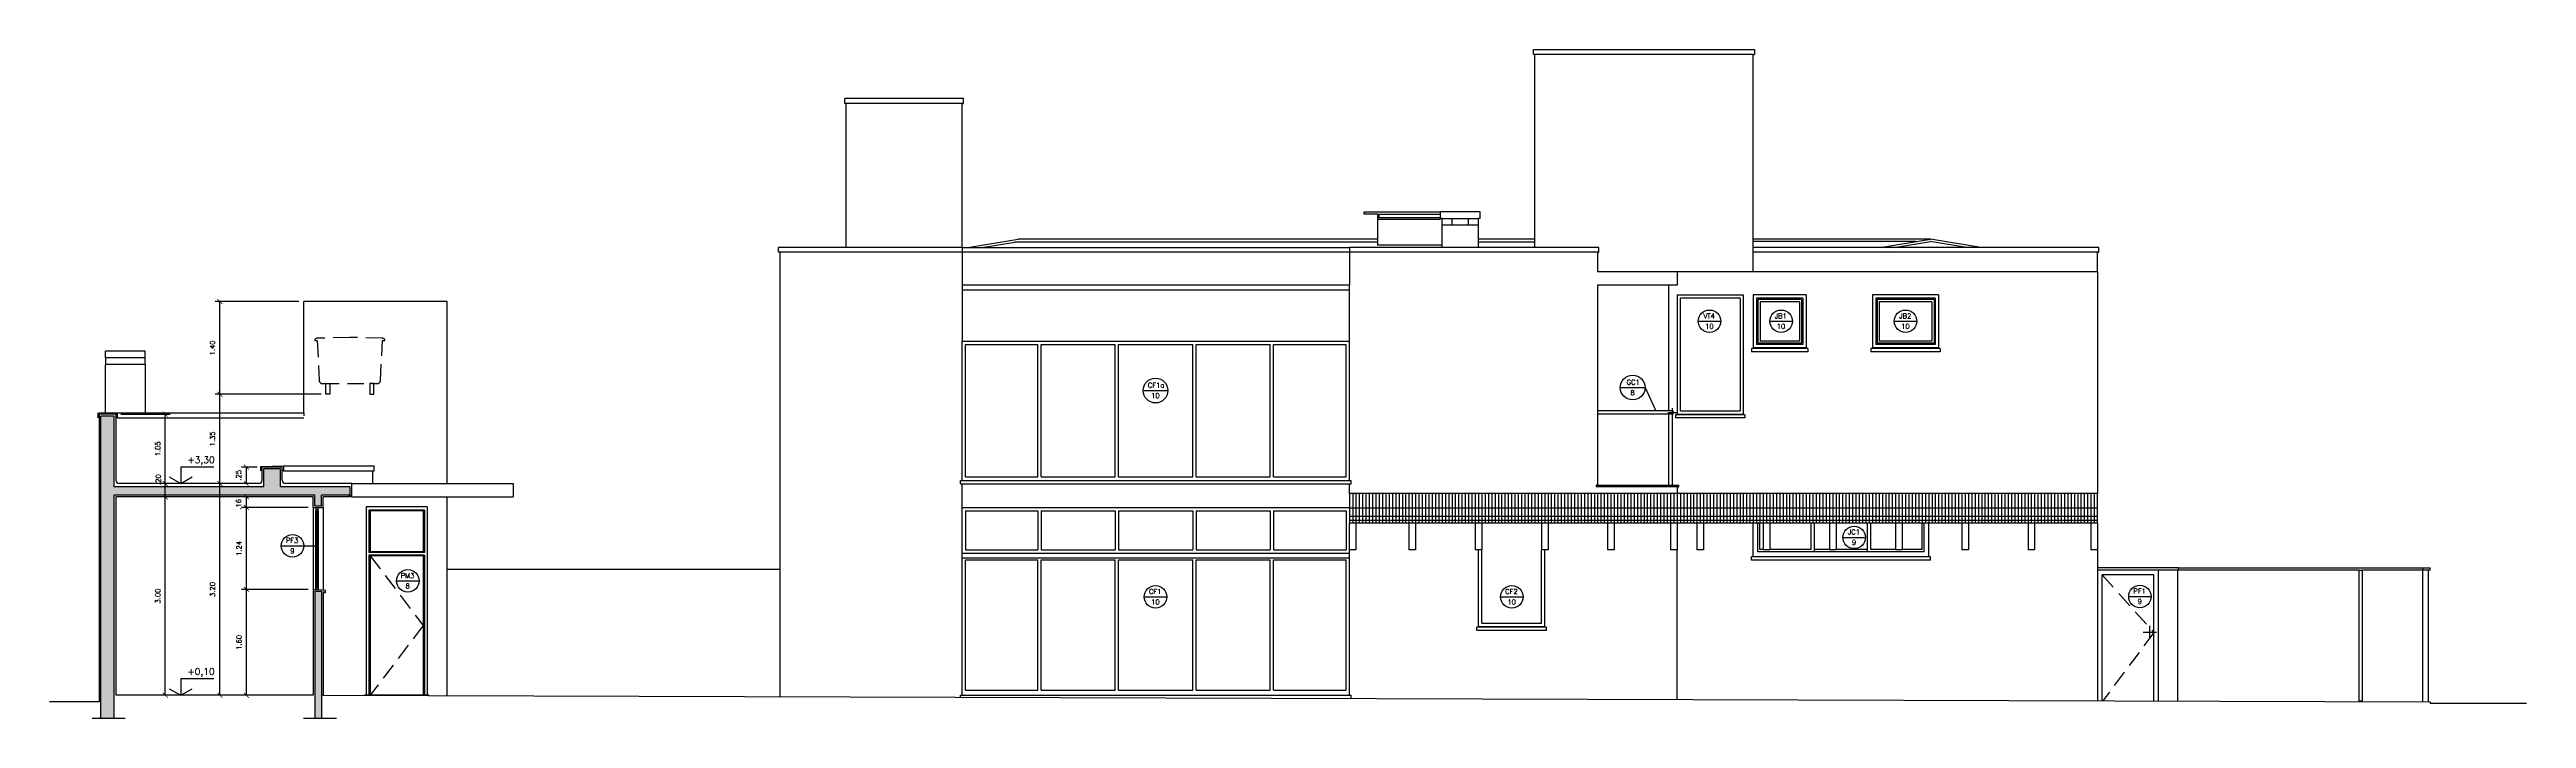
# Model space of a CAD drawing. Header units: millimetres. Extents: x 128 to 761, y 122 to 191.
# Drawn here: x 670.2 to 707.61, y 123.65 to 133.76 of the extents above; entities that cross this region are included whole.
import ezdxf

# ---------------------------------------------------------------- set-up
doc = ezdxf.new("R2010")
doc.units = ezdxf.units.MM
doc.linetypes.add('DASHDOT', pattern=[1, 0.5, -0.25, 0, -0.25])
doc.linetypes.add('HIDDEN', pattern=[0.375, 0.25, -0.125])
for name, color, linetype in [('ALV', 5, 'Continuous'), ('CAIX', 2, 'Continuous'), ('CAIXN', 7, 'Continuous'), ('COTAS', 1, 'Continuous'), ('LPROJ', 7, 'HIDDEN'), ('LVISTA', 1, 'Continuous'), ('LVISTA01', 8, 'Continuous'), ('LVISTA02', 1, 'Continuous'), ('LVISTA025', 3, 'Continuous'), ('LVISTA03', 4, 'Continuous'), ('METAL', 5, 'Continuous'), ('NOTAS', 2, 'Continuous'), ('REVEST', 2, 'Continuous'), ('SOLID', 8, 'Continuous')]:
    doc.layers.add(name, color=color, linetype=linetype)
doc.styles.add('60-50', font='romans.shx', dxfattribs={"height": 0.075})
doc.styles.add('80-50', font='romans.shx', dxfattribs={"height": 0.1})
doc.dimstyles.new('50', dxfattribs={"dimtxt": 0.1, "dimasz": 2.5, "dimexe": 1.25, "dimexo": 0.625, "dimgap": 0.075, "dimtad": 1, "dimzin": 0, "dimdsep": 46, "dimtxsty": '60-50', "dimcen": 2.5, "dimclrt": 3, "dimadec": 0, "dimazin": 0, "dimtfac": 1, "dimtmove": 0, "dimatfit": 3, "dimfxl": 1, "dimarcsym": 0})

# ---------------------------------------------------------------- blocks, each defined once
blk = doc.blocks.new('_ARCHTICK')
at = {"color": 0, "linetype": 'ByBlock', "const_width": 0.15}
blk.add_lwpolyline([(-0.5, -0.5), (0.5, 0.5)], dxfattribs=at)
blk = doc.blocks.new('*D526')
at = {"layer": 'COTAS', "color": 0, "lineweight": -2}
blk.add_line((671.947, 124), (671.947, 127), dxfattribs=at)
at = {"layer": 'DEFPOINTS', "color": 0}
for p in [(671.947, 127), (671.947, 127), (671.947, 124)]:
    blk.add_point(p, dxfattribs=at)
at = {"layer": 'COTAS', "color": 0, "lineweight": -2, "xscale": 0.075, "yscale": 0.075, "zscale": 0.075}
for p, rotation in [((671.947, 127), 90), ((671.947, 124), 270)]:
    blk.add_blockref('_ARCHTICK', p, dxfattribs=dict(at, rotation=rotation))
at = {"layer": 'COTAS', "color": 3, "insert": (671.835, 125.5), "char_height": 0.075, "attachment_point": 5, "rotation": 90, "style": '60-50'}
blk.add_mtext('3.00', dxfattribs=at)
blk = doc.blocks.new('*D527')
at = {"layer": 'COTAS', "color": 0, "lineweight": -2}
blk.add_line((671.947, 127), (671.947, 127.2), dxfattribs=at)
at = {"layer": 'DEFPOINTS', "color": 0}
for p in [(671.947, 127.2), (671.947, 127.2), (671.947, 127)]:
    blk.add_point(p, dxfattribs=at)
at = {"layer": 'COTAS', "color": 0, "lineweight": -2, "xscale": 0.075, "yscale": 0.075, "zscale": 0.075}
for p, rotation in [((671.947, 127.2), 90), ((671.947, 127), 270)]:
    blk.add_blockref('_ARCHTICK', p, dxfattribs=dict(at, rotation=rotation))
at = {"layer": 'COTAS', "color": 3, "insert": (671.842, 127.26), "char_height": 0.075, "attachment_point": 5, "rotation": 90, "style": '60-50'}
blk.add_mtext('.20', dxfattribs=at)
blk = doc.blocks.new('*D528')
at = {"layer": 'COTAS', "color": 0, "lineweight": -2}
for p, q in [((671.277, 128.25), (672.022, 128.25)), ((671.947, 127.2), (671.947, 128.25))]:
    blk.add_line(p, q, dxfattribs=at)
at = {"layer": 'DEFPOINTS', "color": 0}
for p in [(671.202, 128.25), (671.947, 128.25), (671.947, 127.2)]:
    blk.add_point(p, dxfattribs=at)
at = {"layer": 'COTAS', "color": 0, "lineweight": -2, "xscale": 0.075, "yscale": 0.075, "zscale": 0.075}
for p, rotation in [((671.947, 128.25), 90), ((671.947, 127.2), 270)]:
    blk.add_blockref('_ARCHTICK', p, dxfattribs=dict(at, rotation=rotation))
at = {"layer": 'COTAS', "color": 3, "insert": (671.835, 127.725), "char_height": 0.075, "attachment_point": 5, "rotation": 90, "style": '60-50'}
blk.add_mtext('1.05', dxfattribs=at)
blk = doc.blocks.new('*D529')
at = {"layer": 'COTAS', "color": 0, "lineweight": -2}
for p, q in [((674.108, 125.6), (673.098, 125.6)), ((673.173, 124), (673.173, 125.6))]:
    blk.add_line(p, q, dxfattribs=at)
at = {"layer": 'DEFPOINTS', "color": 0}
for p in [(673.173, 125.6), (674.183, 125.6), (673.173, 124)]:
    blk.add_point(p, dxfattribs=at)
at = {"layer": 'COTAS', "color": 0, "lineweight": -2, "xscale": 0.075, "yscale": 0.075, "zscale": 0.075}
for p, rotation in [((673.173, 125.6), 90), ((673.173, 124), 270)]:
    blk.add_blockref('_ARCHTICK', p, dxfattribs=dict(at, rotation=rotation))
at = {"layer": 'COTAS', "color": 3, "insert": (673.061, 124.8), "char_height": 0.075, "attachment_point": 5, "rotation": 90, "style": '60-50'}
blk.add_mtext('1.60', dxfattribs=at)
blk = doc.blocks.new('*D530')
at = {"layer": 'COTAS', "color": 0, "lineweight": -2}
for p, q in [((674.108, 126.84), (673.098, 126.84)), ((673.173, 125.6), (673.173, 126.84))]:
    blk.add_line(p, q, dxfattribs=at)
at = {"layer": 'DEFPOINTS', "color": 0}
for p in [(673.173, 126.84), (674.183, 126.84), (674.183, 125.6)]:
    blk.add_point(p, dxfattribs=at)
at = {"layer": 'COTAS', "color": 0, "lineweight": -2, "xscale": 0.075, "yscale": 0.075, "zscale": 0.075}
for p, rotation in [((673.173, 126.84), 90), ((673.173, 125.6), 270)]:
    blk.add_blockref('_ARCHTICK', p, dxfattribs=dict(at, rotation=rotation))
at = {"layer": 'COTAS', "color": 3, "insert": (673.061, 126.22), "char_height": 0.075, "attachment_point": 5, "rotation": 90, "style": '60-50'}
blk.add_mtext('1.24', dxfattribs=at)
blk = doc.blocks.new('*D531')
at = {"layer": 'COTAS', "color": 0, "lineweight": -2}
blk.add_line((673.173, 126.84), (673.173, 127), dxfattribs=at)
at = {"layer": 'DEFPOINTS', "color": 0}
for p in [(673.173, 127), (673.173, 127), (674.183, 126.84)]:
    blk.add_point(p, dxfattribs=at)
at = {"layer": 'COTAS', "color": 0, "lineweight": -2, "xscale": 0.075, "yscale": 0.075, "zscale": 0.075}
for p, rotation in [((673.173, 127), 90), ((673.173, 126.84), 270)]:
    blk.add_blockref('_ARCHTICK', p, dxfattribs=dict(at, rotation=rotation))
at = {"layer": 'COTAS', "color": 3, "insert": (673.055, 126.885), "char_height": 0.075, "attachment_point": 5, "rotation": 90, "style": '60-50'}
blk.add_mtext('.16', dxfattribs=at)
blk = doc.blocks.new('*D532')
at = {"layer": 'COTAS', "color": 0, "lineweight": -2}
for p, q in [((673.337, 127.45), (673.098, 127.45)), ((673.173, 127.2), (673.173, 127.45))]:
    blk.add_line(p, q, dxfattribs=at)
at = {"layer": 'DEFPOINTS', "color": 0}
for p in [(673.173, 127.45), (673.173, 127.2), (673.412, 127.45)]:
    blk.add_point(p, dxfattribs=at)
at = {"layer": 'COTAS', "color": 0, "lineweight": -2, "xscale": 0.075, "yscale": 0.075, "zscale": 0.075}
for p, rotation in [((673.173, 127.45), 90), ((673.173, 127.2), 270)]:
    blk.add_blockref('_ARCHTICK', p, dxfattribs=dict(at, rotation=rotation))
at = {"layer": 'COTAS', "color": 3, "insert": (673.055, 127.325), "char_height": 0.075, "attachment_point": 5, "rotation": 90, "style": '60-50'}
blk.add_mtext('.25', dxfattribs=at)
blk = doc.blocks.new('*D533')
at = {"layer": 'COTAS', "color": 0, "lineweight": -2}
blk.add_line((672.774, 124), (672.774, 127.2), dxfattribs=at)
at = {"layer": 'DEFPOINTS', "color": 0}
for p in [(672.774, 127.2), (672.774, 127.2), (672.774, 124)]:
    blk.add_point(p, dxfattribs=at)
at = {"layer": 'COTAS', "color": 0, "lineweight": -2, "xscale": 0.075, "yscale": 0.075, "zscale": 0.075}
for p, rotation in [((672.774, 127.2), 90), ((672.774, 124), 270)]:
    blk.add_blockref('_ARCHTICK', p, dxfattribs=dict(at, rotation=rotation))
at = {"layer": 'COTAS', "color": 3, "insert": (672.661, 125.6), "char_height": 0.075, "attachment_point": 5, "rotation": 90, "style": '60-50'}
blk.add_mtext('3.20', dxfattribs=at)
blk = doc.blocks.new('*D534')
at = {"layer": 'COTAS', "color": 0, "lineweight": -2}
for p, q in [((674.3, 128.55), (672.699, 128.55)), ((672.774, 127.2), (672.774, 128.55))]:
    blk.add_line(p, q, dxfattribs=at)
at = {"layer": 'DEFPOINTS', "color": 0}
for p in [(672.774, 128.55), (674.375, 128.55), (672.774, 127.2)]:
    blk.add_point(p, dxfattribs=at)
at = {"layer": 'COTAS', "color": 0, "lineweight": -2, "xscale": 0.075, "yscale": 0.075, "zscale": 0.075}
for p, rotation in [((672.774, 128.55), 90), ((672.774, 127.2), 270)]:
    blk.add_blockref('_ARCHTICK', p, dxfattribs=dict(at, rotation=rotation))
at = {"layer": 'COTAS', "color": 3, "insert": (672.661, 127.875), "char_height": 0.075, "attachment_point": 5, "rotation": 90, "style": '60-50'}
blk.add_mtext('1.35', dxfattribs=at)
blk = doc.blocks.new('*D535')
at = {"layer": 'COTAS', "color": 0, "lineweight": -2}
for p, q in [((673.965, 129.95), (672.699, 129.95)), ((672.774, 128.55), (672.774, 129.95))]:
    blk.add_line(p, q, dxfattribs=at)
at = {"layer": 'DEFPOINTS', "color": 0}
for p in [(672.774, 129.95), (674.04, 129.95), (674.375, 128.55)]:
    blk.add_point(p, dxfattribs=at)
at = {"layer": 'COTAS', "color": 0, "lineweight": -2, "xscale": 0.075, "yscale": 0.075, "zscale": 0.075}
for p, rotation in [((672.774, 129.95), 90), ((672.774, 128.55), 270)]:
    blk.add_blockref('_ARCHTICK', p, dxfattribs=dict(at, rotation=rotation))
at = {"layer": 'COTAS', "color": 3, "insert": (672.661, 129.25), "char_height": 0.075, "attachment_point": 5, "rotation": 90, "style": '60-50'}
blk.add_mtext('1.40', dxfattribs=at)

msp = doc.modelspace()

# ---------------------------------------------------------------- hatches: boundary and pattern name
at = {"layer": 'SOLID'}
h = msp.add_hatch(color=256, dxfattribs=at)
h.paths.add_polyline_path([(670.9767, 123.6502), (671.1767, 123.6502), (671.1767, 127.0252), (674.2079, 127.0252), (674.2079, 126.8652), (674.3079, 126.8652), (674.3079, 127.0252), (674.7427, 127.0252), (674.7427, 127.1502), (673.6873, 127.1502), (673.6873, 127.4252), (673.4373, 127.4252), (673.4373, 127.1502), (671.1767, 127.1502), (671.1767, 128.2202), (670.9767, 128.2202)])
h.paths.add_polyline_path([(674.3079, 125.5752), (674.2079, 125.5752), (674.2079, 123.6502), (674.3079, 123.6502)], flags=17)

# ---------------------------------------------------------------- linework, layer by layer
at = {"layer": 'ALV'}
for p, q in [((670.9767, 123.6502), (670.9767, 128.2202)), ((671.1767, 128.2202), (670.9767, 128.2202)), ((671.1767, 127.1502), (671.1767, 128.2202)), ((673.4373, 127.1502), (673.4373, 127.4252)), ((673.6873, 127.4252), (673.4373, 127.4252)), ((673.6873, 127.1502), (673.6873, 127.4252)), ((673.4373, 127.1502), (671.1767, 127.1502)), ((671.1767, 123.6502), (671.1767, 127.0252)), ((674.2079, 127.0252), (671.1767, 127.0252)), ((674.7427, 127.1502), (673.6873, 127.1502)), ((674.2079, 126.8652), (674.2079, 127.0252)), ((674.2079, 126.8652), (674.3079, 126.8652)), ((674.7427, 127.0252), (674.3079, 127.0252)), ((674.3079, 126.8652), (674.3079, 127.0252)), ((674.7427, 127.0252), (674.7427, 127.1502)), ((674.2079, 125.5752), (674.3079, 125.5752)), ((674.2079, 125.5752), (674.2079, 123.6502)), ((674.3079, 125.5752), (674.3079, 123.6502))]:
    msp.add_line(p, q, dxfattribs=at)
at = {"layer": 'CAIX'}
for p, q in [((670.9317, 128.2702), (670.9317, 128.1952)), ((670.9317, 128.2702), (671.2217, 128.2602)), ((670.9317, 128.1952), (670.9517, 128.2152)), ((671.2017, 128.2152), (671.2217, 128.1952)), ((671.2217, 128.2602), (671.2217, 128.1952)), ((674.2204, 126.8402), (674.2204, 126.7902)), ((674.2554, 126.7902), (674.2554, 126.8402)), ((674.2204, 126.7902), (674.2304, 126.7902)), ((674.2304, 126.7902), (674.2304, 126.8102)), ((674.2304, 126.8102), (674.2454, 126.8102)), ((674.2304, 126.7902), (674.2304, 125.6502)), ((674.2454, 126.8102), (674.2454, 126.7902)), ((674.2454, 126.7902), (674.2454, 125.6502)), ((674.2454, 126.7902), (674.2554, 126.7902)), ((705.0823, 123.9102), (705.0823, 125.8902)), ((705.0823, 125.8902), (705.1323, 125.8902)), ((705.1323, 123.9102), (705.1323, 125.8902)), ((705.1323, 123.9102), (705.0823, 123.9102))]:
    msp.add_line(p, q, dxfattribs=at)
msp.add_lwpolyline([(673.4123, 127.4152), (673.3923, 127.3952), (673.3923, 127.4602), (673.7323, 127.4702), (673.7323, 127.3952), (673.7123, 127.4152)], dxfattribs=at)
msp.add_lwpolyline([(674.2454, 125.6302), (674.2454, 125.6502), (674.2554, 125.6502), (674.2554, 125.6002), (674.2204, 125.6002), (674.2204, 125.6502), (674.2304, 125.6502), (674.2304, 125.6302)], close=True, dxfattribs=at)
at = {"layer": 'CAIXN', "color": 8, "ltscale": 0.5}
for p, q in [((695.1013, 129.653), (695.4413, 129.653)), ((696.1828, 129.653), (696.5228, 129.653)), ((698.0627, 129.653), (698.4027, 129.653)), ((686.7174, 128.6061), (687.0914, 128.6061)), ((693.9238, 128.6517), (694.2978, 128.6517)), ((694.2978, 128.6517), (694.4594, 128.3002)), ((673.6983, 126.2599), (674.2304, 126.2599)), ((697.2867, 126.387), (697.6267, 126.387)), ((675.4408, 125.7298), (675.7808, 125.7298)), ((686.7344, 125.4885), (687.0744, 125.4885)), ((692.1151, 125.4885), (692.4551, 125.4885)), ((701.6027, 125.4943), (701.9427, 125.4943))]:
    msp.add_line(p, q, dxfattribs=at)
for centre, radius in [((695.2713, 129.653), 0.17), ((696.3528, 129.653), 0.17), ((698.2327, 129.653), 0.17), ((686.9044, 128.6061), 0.187), ((694.1108, 128.6517), 0.187), ((697.4567, 126.387), 0.17), ((673.8683, 126.2599), 0.17), ((675.6108, 125.7298), 0.17), ((686.9044, 125.4885), 0.17), ((692.2851, 125.4885), 0.17), ((701.7727, 125.4943), 0.17)]:
    msp.add_circle(centre, radius, dxfattribs=at)
at = {"layer": 'LPROJ'}
for p, q in [((675.0436, 126.1102), (675.8436, 125.0552)), ((701.2023, 125.8202), (701.9823, 124.9502)), ((675.8436, 125.0552), (675.0436, 124.0002)), ((701.9823, 124.9502), (701.2138, 123.9157))]:
    msp.add_line(p, q, dxfattribs=at)
msp.add_lwpolyline([(674.2456, 129.3961, 0.1914569), (674.2117, 129.3815), (674.2074, 129.3772, 0.6681786), (674.2145, 129.3602), (674.2429, 129.3602), (674.273, 128.7577, 0.3996556), (674.3229, 128.7102), (675.1478, 128.7102, 0.3996556), (675.1977, 128.7577), (675.2279, 129.3602), (675.2562, 129.3602, 0.6681786), (675.2633, 129.3772), (675.259, 129.3815, 0.1914569), (675.2251, 129.3961), (674.7368, 129.4101, 0.0143646), (674.7339, 129.4101)], format="xyb", close=True, dxfattribs=at)
for points in [[(674.4354, 128.7102), (674.4354, 128.5502), (674.3754, 128.5502), (674.3754, 128.7102)], [(675.0954, 128.7102), (675.0354, 128.7102), (675.0354, 128.5502), (675.0954, 128.5502)]]:
    msp.add_lwpolyline(points, close=True, dxfattribs=at)
at = {"layer": 'LVISTA'}
for p, q in [((690.2573, 131.2702), (691.2073, 131.2702)), ((690.2573, 131.2202), (691.2073, 131.2202)), ((690.2573, 131.1952), (691.2073, 131.1952)), ((690.2823, 131.2202), (690.2823, 131.2702)), ((691.2323, 131.2052), (691.7823, 131.2052)), ((691.7823, 131.1052), (691.2323, 131.1052)), ((691.3823, 131.1052), (691.3823, 131.2052)), ((691.6323, 131.1052), (691.6323, 131.2052)), ((691.2323, 130.8039), (690.2573, 130.8039)), ((695.9323, 130.4002), (694.7823, 130.4002))]:
    msp.add_line(p, q, dxfattribs=at)
at = {"layer": 'LVISTA01'}
for p, q in [((684.283, 130.7702), (684.7809, 130.8511)), ((690.2573, 130.8511), (684.7809, 130.8511)), ((692.6323, 130.8511), (691.7823, 130.8511)), ((698.3951, 130.8592), (695.9323, 130.8592)), ((698.0624, 130.7702), (698.6101, 130.8592)), ((699.1522, 130.7702), (698.6045, 130.8592)), ((694.8323, 128.3002), (694.8323, 130.0002)), ((695.7323, 130.0002), (694.8323, 130.0002)), ((695.7323, 130.0002), (695.7323, 128.3002)), ((695.9823, 130.0002), (695.9823, 129.3002)), ((696.6823, 130.0002), (695.9823, 130.0002)), ((696.0023, 129.9802), (696.0023, 129.3202)), ((696.6623, 129.9802), (696.0023, 129.9802)), ((696.035, 129.9475), (696.035, 129.3529)), ((696.6296, 129.9475), (696.035, 129.9475)), ((696.6296, 129.9475), (696.6296, 129.3529)), ((696.6623, 129.9802), (696.6623, 129.3202)), ((696.6823, 130.0002), (696.6823, 129.3002)), ((697.7823, 130.0002), (697.7823, 129.3002)), ((698.6823, 130.0002), (697.7823, 130.0002)), ((697.8023, 129.9802), (697.8023, 129.3202)), ((698.6623, 129.9802), (697.8023, 129.9802)), ((697.835, 129.9475), (697.835, 129.3529)), ((698.6296, 129.9475), (697.835, 129.9475)), ((698.6296, 129.9475), (698.6296, 129.3529)), ((698.6623, 129.9802), (698.6623, 129.3202)), ((698.6823, 130.0002), (698.6823, 129.3002)), ((684.0323, 129.3002), (685.1273, 129.3002)), ((684.0323, 127.3002), (684.0323, 129.3002)), ((685.1273, 127.3002), (685.1273, 129.3002)), ((685.1773, 129.3002), (686.2973, 129.3002)), ((685.1773, 127.3002), (685.1773, 129.3002)), ((686.2973, 127.3002), (686.2973, 129.3002)), ((686.3473, 129.3002), (687.4673, 129.3002)), ((686.3473, 127.3002), (686.3473, 129.3002)), ((687.4673, 127.3002), (687.4673, 129.3002)), ((687.5173, 129.3002), (688.6373, 129.3002)), ((687.5173, 127.3002), (687.5173, 129.3002)), ((688.6373, 127.3002), (688.6373, 129.3002)), ((688.6873, 129.3002), (689.7823, 129.3002)), ((688.6873, 127.3002), (688.6873, 129.3002)), ((689.7823, 127.3002), (689.7823, 129.3002)), ((696.6823, 129.3002), (695.9823, 129.3002)), ((696.6623, 129.3202), (696.0023, 129.3202)), ((696.6296, 129.3529), (696.035, 129.3529)), ((698.6823, 129.3002), (697.7823, 129.3002)), ((698.6623, 129.3202), (697.8023, 129.3202)), ((698.6296, 129.3529), (697.835, 129.3529)), ((694.8323, 128.3002), (695.7323, 128.3002)), ((684.0323, 127.3002), (685.1273, 127.3002)), ((685.1773, 127.3002), (686.2973, 127.3002)), ((686.3473, 127.3002), (687.4673, 127.3002)), ((687.5173, 127.3002), (688.6373, 127.3002)), ((688.6873, 127.3002), (689.7823, 127.3002)), ((684.0323, 126.7902), (685.1273, 126.7902)), ((684.0323, 126.7902), (684.0323, 126.2002)), ((685.1273, 126.7902), (685.1273, 126.2002)), ((685.1773, 126.7902), (685.1773, 126.2002)), ((685.1773, 126.7902), (686.2973, 126.7902)), ((686.2973, 126.7902), (686.2973, 126.2002)), ((686.3473, 126.7902), (686.3473, 126.2002)), ((686.3473, 126.7902), (687.4673, 126.7902)), ((687.4673, 126.7902), (687.4673, 126.2002)), ((687.5173, 126.7902), (687.5173, 126.2002)), ((687.5173, 126.7902), (688.6373, 126.7902)), ((688.6373, 126.7902), (688.6373, 126.2002)), ((688.6873, 126.7902), (688.6873, 126.2002)), ((688.6873, 126.7902), (689.7823, 126.7902)), ((689.7823, 126.7902), (689.7823, 126.2002)), ((683.9823, 126.1502), (689.8323, 126.1502)), ((683.9823, 126.0802), (689.8323, 126.0802)), ((684.0323, 126.2002), (685.1273, 126.2002)), ((685.1773, 126.2002), (686.2973, 126.2002)), ((686.3473, 126.2002), (687.4673, 126.2002)), ((687.5173, 126.2002), (688.6373, 126.2002)), ((688.6873, 126.2002), (689.7823, 126.2002)), ((691.8323, 125.0902), (691.8323, 126.2002)), ((692.7323, 125.0902), (692.7323, 126.2002)), ((681.2323, 125.9002), (676.2043, 125.9002)), ((684.0323, 126.0502), (685.1273, 126.0502)), ((684.0323, 124.0771), (684.0323, 126.0502)), ((685.1273, 124.0771), (685.1273, 126.0502)), ((685.1773, 124.0771), (685.1773, 126.0502)), ((685.1773, 126.0502), (686.2973, 126.0502)), ((686.2973, 124.0771), (686.2973, 126.0502)), ((686.3473, 124.0771), (686.3473, 126.0502)), ((686.3473, 126.0502), (687.4673, 126.0502)), ((687.4673, 124.0771), (687.4673, 126.0502)), ((687.5173, 124.0771), (687.5173, 126.0502)), ((687.5173, 126.0502), (688.6373, 126.0502)), ((688.6373, 124.0771), (688.6373, 126.0502)), ((688.6873, 124.0771), (688.6873, 126.0502)), ((688.6873, 126.0502), (689.7823, 126.0502)), ((689.7823, 124.0771), (689.7823, 126.0502)), ((691.8323, 125.0902), (692.7323, 125.0902)), ((684.0323, 124.0771), (685.1273, 124.0771)), ((685.1773, 124.0771), (686.2973, 124.0771)), ((686.3473, 124.0771), (687.4673, 124.0771)), ((687.5173, 124.0771), (688.6373, 124.0771)), ((688.6873, 124.0771), (689.7823, 124.0771))]:
    msp.add_line(p, q, dxfattribs=at)
at = {"layer": 'LVISTA02'}
for p, q in [((695.9323, 133.6852), (692.6323, 133.6852)), ((683.9823, 132.9452), (682.2323, 132.9452)), ((683.9823, 130.6952), (681.2323, 130.6952)), ((689.8323, 130.6952), (683.9823, 130.6952)), ((693.5823, 130.6952), (689.8323, 130.6952)), ((701.1323, 130.6952), (695.9323, 130.6952)), ((683.9823, 130.2002), (683.9823, 129.3502)), ((689.8323, 128.5105), (689.8323, 130.2002)), ((694.6573, 128.3002), (694.6573, 130.2002)), ((689.8323, 130.1252), (683.9823, 130.1252)), ((694.7823, 130.0502), (695.7823, 130.0502)), ((694.7823, 130.0502), (694.7823, 128.2502)), ((695.7823, 130.0502), (695.7823, 128.2502)), ((695.9323, 130.0502), (695.9323, 129.2502)), ((696.7323, 130.0502), (695.9323, 130.0502)), ((696.7323, 130.0502), (696.7323, 129.2502)), ((697.7323, 130.0502), (697.7323, 129.2502)), ((698.7323, 130.0502), (697.7323, 130.0502)), ((698.7323, 130.0502), (698.7323, 129.2502)), ((671.0449, 129.1002), (671.0449, 129.0002)), ((671.6449, 129.0002), (671.6449, 129.1002)), ((683.9823, 129.3502), (689.8323, 129.3502)), ((683.9823, 127.2457), (683.9823, 129.3502)), ((689.8323, 127.2457), (689.8323, 129.3502)), ((696.7573, 129.2414), (695.9073, 129.2414)), ((695.9073, 129.2414), (695.9073, 129.1914)), ((696.7573, 129.1914), (695.9073, 129.1914)), ((696.7323, 129.2502), (695.9323, 129.2502)), ((696.7573, 129.2414), (696.7573, 129.1914)), ((698.7573, 129.2414), (697.7073, 129.2414)), ((697.7073, 129.2414), (697.7073, 129.1914)), ((698.7573, 129.1914), (697.7073, 129.1914)), ((698.7323, 129.2502), (697.7323, 129.2502)), ((698.7573, 129.2414), (698.7573, 129.1914)), ((694.7073, 128.3409), (694.7073, 127.1752)), ((671.2217, 128.1952), (674.0404, 128.1952)), ((674.0404, 128.2702), (674.0404, 128.2252)), ((694.6573, 127.1752), (694.6573, 128.2502)), ((695.8073, 128.2414), (694.7573, 128.2414)), ((694.7573, 128.2414), (694.7573, 128.1914)), ((695.8073, 128.1914), (694.7573, 128.1914)), ((694.7823, 128.2502), (695.7823, 128.2502)), ((695.8073, 128.2414), (695.8073, 128.1914)), ((673.7323, 127.4702), (675.1027, 127.4702)), ((673.7323, 127.3952), (675.1027, 127.3952)), ((674.7677, 127.2002), (677.2031, 127.2002)), ((675.0827, 127.2002), (675.0827, 127.3952)), ((675.1027, 127.3952), (675.1027, 127.4702)), ((677.2031, 127.2002), (677.2031, 127.0002)), ((683.9573, 127.2457), (689.8573, 127.2457)), ((683.9573, 127.1957), (683.9573, 127.2457)), ((689.8573, 127.1957), (689.8573, 127.2457)), ((674.1829, 126.8402), (674.1829, 125.6002)), ((674.3329, 126.8402), (674.3329, 125.5932)), ((674.7677, 127.0002), (677.2031, 127.0002)), ((674.9836, 126.8502), (674.9836, 124.0002)), ((675.9036, 126.8502), (674.9836, 126.8502)), ((675.9036, 126.8502), (675.9036, 124.0002)), ((676.2043, 123.9943), (676.2043, 127.0002)), ((683.9573, 127.1957), (689.8573, 127.1957)), ((683.9823, 126.8402), (683.9823, 127.1957)), ((683.9823, 124.0026), (683.9823, 126.8402)), ((683.9823, 126.8402), (689.8323, 126.8402)), ((689.8323, 127.0502), (689.8323, 127.1957)), ((693.5573, 127.1752), (693.5573, 127.1502)), ((693.5823, 127.1752), (693.5573, 127.1752)), ((694.7823, 127.1502), (693.5573, 127.1502)), ((674.2204, 125.6502), (674.2204, 126.7902)), ((674.2554, 126.7902), (674.2554, 125.6502)), ((675.0236, 126.8002), (675.0236, 126.1602)), ((675.8636, 126.8002), (675.0236, 126.8002)), ((675.0436, 126.7902), (675.0436, 126.1702)), ((675.8436, 126.7902), (675.0436, 126.7902)), ((675.8436, 126.7902), (675.8436, 126.1702)), ((675.8636, 126.8002), (675.8636, 126.1602)), ((675.8636, 126.1602), (675.0236, 126.1602)), ((675.8636, 126.1202), (675.0236, 126.1202)), ((675.0236, 126.1202), (675.0236, 124.0002)), ((675.8436, 126.1702), (675.0436, 126.1702)), ((675.8436, 126.1102), (675.0436, 126.1102)), ((675.0436, 126.1102), (675.0436, 124.0002)), ((675.8436, 126.1102), (675.8436, 124.0002)), ((675.8636, 126.1202), (675.8636, 124.0002)), ((689.8323, 124.0026), (689.8323, 126.2002)), ((691.7823, 125.0402), (691.7823, 126.2002)), ((692.7823, 125.0402), (692.7823, 126.2002)), ((701.1323, 125.9252), (701.1323, 123.916)), ((705.0823, 125.8902), (701.1323, 125.8902)), ((701.2023, 123.9157), (701.2023, 125.8202)), ((701.9823, 125.8202), (701.2023, 125.8202)), ((701.9823, 123.9133), (701.9823, 125.8202)), ((702.0515, 123.9131), (702.0515, 125.8902)), ((702.3444, 123.9121), (702.3444, 125.8902)), ((702.3527, 125.8902), (702.3527, 125.9252)), ((706.1573, 125.8902), (705.1323, 125.8902)), ((706.0444, 123.9002), (706.0444, 125.8902)), ((706.0527, 125.8902), (706.0527, 125.9252)), ((692.8073, 125.0314), (691.7573, 125.0314)), ((691.7573, 124.9814), (691.7573, 125.0314)), ((692.8073, 124.9814), (691.7573, 124.9814)), ((691.7823, 125.0402), (692.7823, 125.0402)), ((692.8073, 124.9814), (692.8073, 125.0314)), ((675.9286, 124.0026), (674.9586, 124.0026)), ((674.9586, 124.0026), (674.9586, 123.9982)), ((675.9286, 124.0026), (675.9286, 123.9952)), ((683.9573, 124.0026), (689.8573, 124.0026)), ((683.9573, 123.9699), (683.9573, 124.0026)), ((689.8573, 123.9514), (689.8573, 124.0026))]:
    msp.add_line(p, q, dxfattribs=at)
at = {"layer": 'LVISTA02', "color": 2}
for p, q in [((690.0573, 131.3052), (691.2073, 131.3052)), ((690.0573, 131.2702), (690.0573, 131.3052)), ((690.2573, 131.2702), (690.0573, 131.2702)), ((690.2573, 131.2702), (690.2573, 130.8039)), ((684.0709, 130.7702), (684.8308, 130.8937)), ((690.2573, 130.8937), (684.8308, 130.8937)), ((692.6323, 130.8937), (691.7823, 130.8937)), ((698.6073, 130.8937), (695.9323, 130.8937)), ((701.1523, 130.7702), (695.9323, 130.7702)), ((701.1323, 130.4002), (701.1323, 130.6952)), ((701.1323, 130.6952), (701.1523, 130.6952)), ((701.1523, 130.6952), (701.1523, 130.7702)), ((694.7073, 128.3002), (693.5823, 128.3002)), ((694.7073, 128.2502), (693.5823, 128.2502))]:
    msp.add_line(p, q, dxfattribs=at)
at = {"layer": 'LVISTA02', "color": 3}
for p, q in [((697.8474, 130.7702), (698.6073, 130.8937)), ((699.3672, 130.7702), (698.6073, 130.8937)), ((702.3527, 125.9252), (706.1573, 125.9252)), ((706.1323, 123.9002), (706.1323, 125.8902)), ((706.1573, 125.8902), (706.1573, 125.9252))]:
    msp.add_line(p, q, dxfattribs=at)
at = {"layer": 'LVISTA02', "color": 8}
for p, q in [((695.9323, 126.0914), (695.9323, 126.6002)), ((696.0023, 126.1702), (696.0023, 126.6002)), ((696.0323, 126.2029), (696.0323, 126.6002)), ((696.8073, 126.2029), (696.8073, 126.6002)), ((696.8573, 126.1702), (696.8573, 126.6002)), ((697.6573, 126.1702), (697.6573, 126.6002)), ((697.7073, 126.2029), (697.7073, 126.6002)), ((698.4823, 126.2029), (698.4823, 126.6002)), ((698.5123, 126.1702), (698.5123, 126.6002)), ((698.5823, 126.0914), (698.5823, 126.6002)), ((698.6073, 126.0914), (695.9073, 126.0914)), ((695.9073, 126.0414), (695.9073, 126.0914)), ((698.5123, 126.1702), (696.0023, 126.1702)), ((696.0823, 126.2029), (696.0323, 126.2029)), ((696.8073, 126.2029), (696.1823, 126.2029)), ((697.0823, 126.2029), (696.8573, 126.2029)), ((697.6573, 126.2029), (697.1823, 126.2029)), ((698.0823, 126.2029), (697.7073, 126.2029)), ((698.4823, 126.2029), (698.1823, 126.2029)), ((698.6073, 126.0414), (698.6073, 126.0914)), ((698.6073, 126.0414), (695.9073, 126.0414))]:
    msp.add_line(p, q, dxfattribs=at)
at = {"layer": 'LVISTA02', "color": 2}
msp.add_arc((694.7073, 128.2752), 0.025, 270, 90, dxfattribs=at)
at = {"layer": 'LVISTA025', "color": 5}
for p, q in [((692.6123, 133.6852), (692.6123, 133.7602)), ((692.6123, 133.7602), (695.9523, 133.7602)), ((692.6323, 133.6852), (692.6123, 133.6852)), ((692.6323, 130.7702), (692.6323, 133.6852)), ((695.9323, 130.4002), (695.9323, 133.6852)), ((695.9323, 133.6852), (695.9523, 133.6852)), ((695.9523, 133.7602), (695.9523, 133.6852)), ((684.0023, 133.0202), (682.2123, 133.0202)), ((682.2123, 132.9452), (682.2123, 133.0202)), ((682.2323, 132.9452), (682.2123, 132.9452)), ((682.2323, 130.7702), (682.2323, 132.9452)), ((683.9823, 130.7702), (683.9823, 132.9452)), ((683.9823, 132.9452), (684.0023, 132.9452)), ((684.0023, 132.9452), (684.0023, 133.0202)), ((691.2073, 131.2052), (691.2073, 131.3052)), ((691.8073, 131.3052), (691.2073, 131.3052)), ((691.2323, 131.2052), (691.2073, 131.2052)), ((691.2323, 130.7702), (691.2323, 131.2052)), ((691.7823, 130.7702), (691.7823, 131.2052)), ((691.8073, 131.2052), (691.7823, 131.2052)), ((691.8073, 131.2052), (691.8073, 131.3052)), ((701.1323, 130.4002), (695.9323, 130.4002)), ((701.1323, 130.4002), (701.1323, 127.0502)), ((701.1323, 126.2002), (701.1323, 125.9252)), ((702.3527, 125.9252), (701.1323, 125.9252))]:
    msp.add_line(p, q, dxfattribs=at)
at = {"layer": 'LVISTA025', "color": 4}
for p, q in [((683.9823, 130.7702), (689.8323, 130.7702)), ((701.1323, 127.0502), (689.8323, 127.0502)), ((689.8323, 127.0502), (689.8323, 126.6002)), ((701.1323, 126.6002), (701.1323, 127.0502))]:
    msp.add_line(p, q, dxfattribs=at)
at = {"layer": 'LVISTA025'}
for p, q in [((674.0404, 128.2702), (674.0404, 129.9502)), ((676.2043, 129.9502), (674.0404, 129.9502)), ((676.2043, 127.2002), (676.2043, 129.9502)), ((670.9517, 128.2702), (674.0404, 128.2702))]:
    msp.add_line(p, q, dxfattribs=at)
at = {"layer": 'LVISTA025', "color": 2}
for p, q in [((671.6449, 129.2002), (671.0449, 129.2002)), ((671.0449, 129.1002), (671.0449, 129.2002)), ((671.6449, 129.1002), (671.0449, 129.1002)), ((671.6449, 129.1002), (671.6449, 129.2002)), ((671.0449, 128.2702), (671.0449, 129.0002)), ((671.6449, 129.0002), (671.0449, 129.0002)), ((671.6449, 129.0002), (671.6449, 128.2702))]:
    msp.add_line(p, q, dxfattribs=at)
at = {"layer": 'LVISTA03', "color": 6}
for p, q in [((681.2123, 130.6952), (681.2123, 130.7702)), ((683.9823, 130.7702), (681.2123, 130.7702)), ((681.2323, 130.6952), (681.2123, 130.6952)), ((681.2323, 130.6952), (681.2323, 123.9752)), ((683.9823, 130.7702), (683.9823, 130.2002)), ((693.6023, 130.7702), (689.8323, 130.7702)), ((689.8323, 130.7702), (689.8323, 130.2002)), ((693.5823, 130.6952), (693.5823, 130.4002)), ((693.5823, 130.6952), (693.6023, 130.6952)), ((693.6023, 130.6952), (693.6023, 130.7702)), ((689.8323, 130.2002), (683.9823, 130.2002)), ((694.7823, 130.4002), (693.5823, 130.4002)), ((694.7823, 130.2002), (693.5823, 130.2002)), ((693.5823, 130.2002), (693.5823, 127.1752)), ((694.7823, 130.4002), (694.7823, 130.2002)), ((693.5823, 127.1752), (694.8073, 127.1752)), ((694.7823, 127.1502), (694.8073, 127.1502)), ((694.7823, 127.1502), (694.7823, 127.0502)), ((694.8073, 127.1502), (694.8073, 127.1752)), ((701.1323, 126.6002), (689.8323, 126.6002)), ((689.8323, 126.2002), (689.8323, 126.6002)), ((689.9323, 126.6002), (689.9323, 126.2002)), ((690.7323, 126.6002), (690.7323, 126.2002)), ((690.8323, 126.6002), (690.8323, 126.2002)), ((691.7323, 126.6002), (691.7323, 126.2002)), ((691.8323, 126.6002), (691.8323, 126.2002)), ((692.7323, 126.6002), (692.7323, 126.2002)), ((692.8323, 126.6002), (692.8323, 126.2002)), ((693.7323, 126.6002), (693.7323, 126.2002)), ((693.8323, 126.6002), (693.8323, 126.2002)), ((694.6823, 126.6002), (694.6823, 126.2002)), ((694.7823, 126.6002), (694.7823, 126.2002)), ((695.0823, 126.6002), (695.0823, 126.2002)), ((695.1823, 126.6002), (695.1823, 126.2002)), ((696.0823, 126.6002), (696.0823, 126.2002)), ((696.1823, 126.6002), (696.1823, 126.2002)), ((697.0823, 126.6002), (697.0823, 126.2002)), ((697.1823, 126.6002), (697.1823, 126.2002)), ((698.0823, 126.6002), (698.0823, 126.2002)), ((698.1823, 126.6002), (698.1823, 126.2002)), ((699.0823, 126.6002), (699.0823, 126.2002)), ((699.1823, 126.6002), (699.1823, 126.2002)), ((700.0823, 126.6002), (700.0823, 126.2002)), ((700.1823, 126.6002), (700.1823, 126.2002)), ((701.0323, 126.6002), (701.0323, 126.2002)), ((701.1323, 126.6002), (701.1323, 126.2002)), ((689.9323, 126.2002), (689.8323, 126.2002)), ((690.8323, 126.2002), (690.7323, 126.2002)), ((691.8323, 126.2002), (691.7323, 126.2002)), ((692.8323, 126.2002), (692.7323, 126.2002)), ((693.8323, 126.2002), (693.7323, 126.2002)), ((694.7823, 126.2002), (694.6823, 126.2002)), ((694.7823, 123.9359), (694.7823, 126.2002)), ((695.1823, 126.2002), (695.0823, 126.2002)), ((696.1823, 126.2002), (696.0823, 126.2002)), ((697.1823, 126.2002), (697.0823, 126.2002)), ((698.1823, 126.2002), (698.0823, 126.2002)), ((699.1823, 126.2002), (699.0823, 126.2002)), ((700.1823, 126.2002), (700.0823, 126.2002)), ((701.1323, 126.2002), (701.0323, 126.2002))]:
    msp.add_line(p, q, dxfattribs=at)
at = {"layer": 'METAL', "color": 8}
for p, q in [((689.8323, 126.8337), (701.1323, 126.8337)), ((689.8823, 127.0502), (689.8823, 126.6002)), ((689.9323, 127.0502), (689.9323, 126.6002)), ((689.9823, 127.0502), (689.9823, 126.6002)), ((690.0323, 127.0502), (690.0323, 126.6002)), ((690.0823, 127.0502), (690.0823, 126.6002)), ((690.1323, 127.0502), (690.1323, 126.6002)), ((690.1823, 127.0502), (690.1823, 126.6002)), ((690.2323, 127.0502), (690.2323, 126.6002)), ((690.2823, 127.0502), (690.2823, 126.6002)), ((690.3323, 127.0502), (690.3323, 126.6002)), ((690.3823, 127.0502), (690.3823, 126.6002)), ((690.4323, 127.0502), (690.4323, 126.6002)), ((690.4823, 127.0502), (690.4823, 126.6002)), ((690.5323, 127.0502), (690.5323, 126.6002)), ((690.5823, 127.0502), (690.5823, 126.6002)), ((690.6323, 127.0502), (690.6323, 126.6002)), ((690.6823, 127.0502), (690.6823, 126.6002)), ((690.7323, 127.0502), (690.7323, 126.6002)), ((690.7823, 127.0502), (690.7823, 126.6002)), ((690.8323, 127.0502), (690.8323, 126.6002)), ((690.8823, 127.0502), (690.8823, 126.6002)), ((690.9323, 127.0502), (690.9323, 126.6002)), ((690.9823, 127.0502), (690.9823, 126.6002)), ((691.0323, 127.0502), (691.0323, 126.6002)), ((691.0823, 127.0502), (691.0823, 126.6002)), ((691.1323, 127.0502), (691.1323, 126.6002)), ((691.1823, 127.0502), (691.1823, 126.6002)), ((691.2323, 127.0502), (691.2323, 126.6002)), ((691.2823, 127.0502), (691.2823, 126.6002)), ((691.3323, 127.0502), (691.3323, 126.6002)), ((691.3823, 127.0502), (691.3823, 126.6002)), ((691.4323, 127.0502), (691.4323, 126.6002)), ((691.4823, 127.0502), (691.4823, 126.6002)), ((691.5323, 127.0502), (691.5323, 126.6002)), ((691.5823, 127.0502), (691.5823, 126.6002)), ((691.6323, 127.0502), (691.6323, 126.6002)), ((691.6823, 127.0502), (691.6823, 126.6002)), ((691.7323, 127.0502), (691.7323, 126.6002)), ((691.7823, 127.0502), (691.7823, 126.6002)), ((691.8323, 127.0502), (691.8323, 126.6002)), ((691.8823, 127.0502), (691.8823, 126.6002)), ((691.9323, 127.0502), (691.9323, 126.6002)), ((691.9823, 127.0502), (691.9823, 126.6002)), ((692.0323, 127.0502), (692.0323, 126.6002)), ((692.0823, 127.0502), (692.0823, 126.6002)), ((692.1323, 127.0502), (692.1323, 126.6002)), ((692.1823, 127.0502), (692.1823, 126.6002)), ((692.2323, 127.0502), (692.2323, 126.6002)), ((692.2823, 127.0502), (692.2823, 126.6002)), ((692.3323, 127.0502), (692.3323, 126.6002)), ((692.3823, 127.0502), (692.3823, 126.6002)), ((692.4323, 127.0502), (692.4323, 126.6002)), ((692.4823, 127.0502), (692.4823, 126.6002)), ((692.5323, 127.0502), (692.5323, 126.6002)), ((692.5823, 127.0502), (692.5823, 126.6002)), ((692.6323, 127.0502), (692.6323, 126.6002)), ((692.6823, 127.0502), (692.6823, 126.6002)), ((692.7323, 127.0502), (692.7323, 126.6002)), ((692.7823, 127.0502), (692.7823, 126.6002)), ((692.8323, 127.0502), (692.8323, 126.6002)), ((692.8823, 127.0502), (692.8823, 126.6002)), ((692.9323, 127.0502), (692.9323, 126.6002)), ((692.9823, 127.0502), (692.9823, 126.6002)), ((693.0323, 127.0502), (693.0323, 126.6002)), ((693.0823, 127.0502), (693.0823, 126.6002)), ((693.1323, 127.0502), (693.1323, 126.6002)), ((693.1823, 127.0502), (693.1823, 126.6002)), ((693.2323, 127.0502), (693.2323, 126.6002)), ((693.2823, 127.0502), (693.2823, 126.6002)), ((693.3323, 127.0502), (693.3323, 126.6002)), ((693.3823, 127.0502), (693.3823, 126.6002)), ((693.4323, 127.0502), (693.4323, 126.6002)), ((693.4823, 127.0502), (693.4823, 126.6002)), ((693.5323, 127.0502), (693.5323, 126.6002)), ((693.5823, 127.0502), (693.5823, 126.6002)), ((693.6323, 127.0502), (693.6323, 126.6002)), ((693.6823, 127.0502), (693.6823, 126.6002)), ((693.7323, 127.0502), (693.7323, 126.6002)), ((693.7823, 127.0502), (693.7823, 126.6002)), ((693.8323, 127.0502), (693.8323, 126.6002)), ((693.8823, 127.0502), (693.8823, 126.6002)), ((693.9323, 127.0502), (693.9323, 126.6002)), ((693.9823, 127.0502), (693.9823, 126.6002)), ((694.0323, 127.0502), (694.0323, 126.6002)), ((694.0823, 127.0502), (694.0823, 126.6002)), ((694.1323, 127.0502), (694.1323, 126.6002)), ((694.1823, 127.0502), (694.1823, 126.6002)), ((694.2323, 127.0502), (694.2323, 126.6002)), ((694.2823, 127.0502), (694.2823, 126.6002)), ((694.3323, 127.0502), (694.3323, 126.6002)), ((694.3823, 127.0502), (694.3823, 126.6002)), ((694.4323, 127.0502), (694.4323, 126.6002)), ((694.4823, 127.0502), (694.4823, 126.6002)), ((694.5323, 127.0502), (694.5323, 126.6002)), ((694.5823, 127.0502), (694.5823, 126.6002)), ((694.6323, 127.0502), (694.6323, 126.6002)), ((694.6823, 127.0502), (694.6823, 126.6002)), ((694.7323, 127.0502), (694.7323, 126.6002)), ((694.7823, 127.0502), (694.7823, 126.6002)), ((694.8323, 127.0502), (694.8323, 126.6002)), ((694.8823, 127.0502), (694.8823, 126.6002)), ((694.9323, 127.0502), (694.9323, 126.6002)), ((694.9823, 127.0502), (694.9823, 126.6002)), ((695.0323, 127.0502), (695.0323, 126.6002)), ((695.0823, 127.0502), (695.0823, 126.6002)), ((695.1323, 127.0502), (695.1323, 126.6002)), ((695.1823, 127.0502), (695.1823, 126.6002)), ((695.2323, 127.0502), (695.2323, 126.6002)), ((695.2823, 127.0502), (695.2823, 126.6002)), ((695.3323, 127.0502), (695.3323, 126.6002)), ((695.3823, 127.0502), (695.3823, 126.6002)), ((695.4323, 127.0502), (695.4323, 126.6002)), ((695.4823, 127.0502), (695.4823, 126.6002)), ((695.5323, 127.0502), (695.5323, 126.6002)), ((695.5823, 127.0502), (695.5823, 126.6002)), ((695.6323, 127.0502), (695.6323, 126.6002)), ((695.6823, 127.0502), (695.6823, 126.6002)), ((695.7323, 127.0502), (695.7323, 126.6002)), ((695.7823, 127.0502), (695.7823, 126.6002)), ((695.8323, 127.0502), (695.8323, 126.6002)), ((695.8823, 127.0502), (695.8823, 126.6002)), ((695.9323, 127.0502), (695.9323, 126.6002)), ((695.9823, 127.0502), (695.9823, 126.6002)), ((696.0323, 127.0502), (696.0323, 126.6002)), ((696.0823, 127.0502), (696.0823, 126.6002)), ((696.1323, 127.0502), (696.1323, 126.6002)), ((696.1823, 127.0502), (696.1823, 126.6002)), ((696.2323, 127.0502), (696.2323, 126.6002)), ((696.2823, 127.0502), (696.2823, 126.6002)), ((696.3323, 127.0502), (696.3323, 126.6002)), ((696.3823, 127.0502), (696.3823, 126.6002)), ((696.4323, 127.0502), (696.4323, 126.6002)), ((696.4823, 127.0502), (696.4823, 126.6002)), ((696.5323, 127.0502), (696.5323, 126.6002)), ((696.5823, 127.0502), (696.5823, 126.6002)), ((696.6323, 127.0502), (696.6323, 126.6002)), ((696.6823, 127.0502), (696.6823, 126.6002)), ((696.7323, 127.0502), (696.7323, 126.6002)), ((696.7823, 127.0502), (696.7823, 126.6002)), ((696.8323, 127.0502), (696.8323, 126.6002)), ((696.8823, 127.0502), (696.8823, 126.6002)), ((696.9323, 127.0502), (696.9323, 126.6002)), ((696.9823, 127.0502), (696.9823, 126.6002)), ((697.0323, 127.0502), (697.0323, 126.6002)), ((697.0823, 127.0502), (697.0823, 126.6002)), ((697.1323, 127.0502), (697.1323, 126.6002)), ((697.1823, 127.0502), (697.1823, 126.6002)), ((697.2323, 127.0502), (697.2323, 126.6002)), ((697.2823, 127.0502), (697.2823, 126.6002)), ((697.3323, 127.0502), (697.3323, 126.6002)), ((697.3823, 127.0502), (697.3823, 126.6002)), ((697.4323, 127.0502), (697.4323, 126.6002)), ((697.4823, 127.0502), (697.4823, 126.6002)), ((697.5323, 127.0502), (697.5323, 126.6002)), ((697.5823, 127.0502), (697.5823, 126.6002)), ((697.6323, 127.0502), (697.6323, 126.6002)), ((697.6823, 127.0502), (697.6823, 126.6002)), ((697.7323, 127.0502), (697.7323, 126.6002)), ((697.7823, 127.0502), (697.7823, 126.6002)), ((697.8323, 127.0502), (697.8323, 126.6002)), ((697.8823, 127.0502), (697.8823, 126.6002)), ((697.9323, 127.0502), (697.9323, 126.6002)), ((697.9823, 127.0502), (697.9823, 126.6002)), ((698.0323, 127.0502), (698.0323, 126.6002)), ((698.0823, 127.0502), (698.0823, 126.6002)), ((698.1323, 127.0502), (698.1323, 126.6002)), ((698.1823, 127.0502), (698.1823, 126.6002)), ((698.2323, 127.0502), (698.2323, 126.6002)), ((698.2823, 127.0502), (698.2823, 126.6002)), ((698.3323, 127.0502), (698.3323, 126.6002)), ((698.3823, 127.0502), (698.3823, 126.6002)), ((698.4323, 127.0502), (698.4323, 126.6002)), ((698.4823, 127.0502), (698.4823, 126.6002)), ((698.5323, 127.0502), (698.5323, 126.6002)), ((698.5823, 127.0502), (698.5823, 126.6002)), ((698.6323, 127.0502), (698.6323, 126.6002)), ((698.6823, 127.0502), (698.6823, 126.6002)), ((698.7323, 127.0502), (698.7323, 126.6002)), ((698.7823, 127.0502), (698.7823, 126.6002)), ((698.8323, 127.0502), (698.8323, 126.6002)), ((698.8823, 127.0502), (698.8823, 126.6002)), ((698.9323, 127.0502), (698.9323, 126.6002)), ((698.9823, 127.0502), (698.9823, 126.6002)), ((699.0323, 127.0502), (699.0323, 126.6002)), ((699.0823, 127.0502), (699.0823, 126.6002)), ((699.1323, 127.0502), (699.1323, 126.6002)), ((699.1823, 127.0502), (699.1823, 126.6002)), ((699.2323, 127.0502), (699.2323, 126.6002)), ((699.2823, 127.0502), (699.2823, 126.6002)), ((699.3323, 127.0502), (699.3323, 126.6002)), ((699.3823, 127.0502), (699.3823, 126.6002)), ((699.4323, 127.0502), (699.4323, 126.6002)), ((699.4823, 127.0502), (699.4823, 126.6002)), ((699.5323, 127.0502), (699.5323, 126.6002)), ((699.5823, 127.0502), (699.5823, 126.6002)), ((699.6323, 127.0502), (699.6323, 126.6002)), ((699.6823, 127.0502), (699.6823, 126.6002)), ((699.7323, 127.0502), (699.7323, 126.6002)), ((699.7823, 127.0502), (699.7823, 126.6002)), ((699.8323, 127.0502), (699.8323, 126.6002)), ((699.8823, 127.0502), (699.8823, 126.6002)), ((699.9323, 127.0502), (699.9323, 126.6002)), ((699.9823, 127.0502), (699.9823, 126.6002)), ((700.0323, 127.0502), (700.0323, 126.6002)), ((700.0823, 127.0502), (700.0823, 126.6002)), ((700.1323, 127.0502), (700.1323, 126.6002)), ((700.1823, 127.0502), (700.1823, 126.6002)), ((700.2323, 127.0502), (700.2323, 126.6002)), ((700.2823, 127.0502), (700.2823, 126.6002)), ((700.3323, 127.0502), (700.3323, 126.6002)), ((700.3823, 127.0502), (700.3823, 126.6002)), ((700.4323, 127.0502), (700.4323, 126.6002)), ((700.4823, 127.0502), (700.4823, 126.6002)), ((700.5323, 127.0502), (700.5323, 126.6002)), ((700.5823, 127.0502), (700.5823, 126.6002)), ((700.6323, 127.0502), (700.6323, 126.6002)), ((700.6823, 127.0502), (700.6823, 126.6002)), ((700.7323, 127.0502), (700.7323, 126.6002)), ((700.7823, 127.0502), (700.7823, 126.6002)), ((700.8323, 127.0502), (700.8323, 126.6002)), ((700.8823, 127.0502), (700.8823, 126.6002)), ((700.9323, 127.0502), (700.9323, 126.6002)), ((700.9823, 127.0502), (700.9823, 126.6002)), ((701.0323, 127.0502), (701.0323, 126.6002)), ((701.0823, 127.0502), (701.0823, 126.6002)), ((689.8323, 126.7101), (701.1323, 126.7101)), ((689.8323, 126.6482), (701.1323, 126.6482))]:
    msp.add_line(p, q, dxfattribs=at)
at = {"layer": 'NOTAS', "color": 8, "linetype": 'DASHDOT'}
msp.add_line((694.6416, 128.2752), (694.773, 128.2752), dxfattribs=at)
at = {"layer": 'NOTAS'}
for p, q in [((701.9215, 124.8502), (701.9215, 125.0502)), ((702.0215, 124.9502), (701.8215, 124.9502)), ((671.3445, 123.6502), (670.8438, 123.6502)), ((674.5353, 123.6502), (674.0346, 123.6502))]:
    msp.add_line(p, q, dxfattribs=at)
at = {"layer": 'NOTAS', "color": 3}
for points in [[(672.0082, 127.3002), (672.1814, 127.2002), (672.3546, 127.3002)], [(672.0082, 124.1002), (672.1814, 124.0002), (672.3546, 124.1002)]]:
    msp.add_lwpolyline(points, dxfattribs=at)
at = {"layer": 'NOTAS'}
for points in [[(672.6814, 127.4502), (672.1814, 127.4502), (672.1814, 127.2002)], [(672.6814, 124.2502), (672.1814, 124.2502), (672.1814, 124.0002)]]:
    msp.add_lwpolyline(points, dxfattribs=at)
at = {"layer": 'REVEST'}
for p, q in [((670.9517, 128.2502), (670.9517, 123.9002)), ((671.2017, 128.2502), (670.9517, 128.2502)), ((671.2017, 128.2502), (671.2017, 127.2502)), ((673.3623, 127.2002), (671.2517, 127.2002)), ((673.4123, 127.2502), (673.4123, 127.4502)), ((673.7123, 127.4502), (673.4123, 127.4502)), ((673.7123, 127.2502), (673.7123, 127.4502)), ((674.7677, 127.2002), (673.7623, 127.2002)), ((674.7677, 127.0002), (674.7677, 127.2002)), ((671.2017, 127.0002), (671.2017, 124.0002)), ((674.1829, 127.0002), (671.2017, 127.0002)), ((674.1829, 126.8402), (674.1829, 127.0002)), ((674.1829, 126.8402), (674.3329, 126.8402)), ((674.3329, 126.8402), (674.3329, 127.0002)), ((674.7277, 127.0002), (674.3329, 127.0002)), ((674.7477, 127.0202), (674.7277, 127.0202)), ((674.7277, 127.0002), (674.7277, 127.0202)), ((674.7477, 127.0002), (674.7477, 127.0202)), ((674.7677, 127.0002), (674.7477, 127.0002)), ((674.1829, 125.6002), (674.1829, 124.0002)), ((674.1829, 125.6002), (674.2554, 125.6002)), ((674.2554, 125.6002), (674.3666, 125.5902)), ((674.3329, 125.5652), (674.3329, 124.0002)), ((674.3329, 125.5652), (674.3466, 125.5652)), ((674.3466, 125.5552), (674.3466, 125.5652)), ((674.3466, 125.5552), (674.3666, 125.5552)), ((674.3666, 125.5552), (674.3666, 125.5902)), ((670.9517, 123.9002), (670.1998, 123.9002)), ((674.1829, 124.0002), (671.2017, 124.0002)), ((674.3404, 124.0002), (674.3079, 124.0002)), ((674.3329, 124.0002), (706.1573, 123.9002)), ((706.1573, 123.9002), (706.1573, 123.8752)), ((707.6107, 123.8752), (706.1573, 123.8752))]:
    msp.add_line(p, q, dxfattribs=at)
for centre, start, end in [((671.2517, 127.2502), 180, 270), ((673.3623, 127.2502), 270, 0), ((673.7623, 127.2502), 180, 270)]:
    msp.add_arc(centre, 0.05, start, end, dxfattribs=at)

# ---------------------------------------------------------------- texts
at = {"layer": 'CAIXN', "color": 2, "ltscale": 0.5, "char_height": 0.075, "attachment_point": 5, "style": '60-50'}
for s, insert in [('VT4', (695.2667, 129.7339)), ('10', (695.2695, 129.5762)), ('JB1', (696.3482, 129.7339)), ('10', (696.351, 129.5762)), ('JB2', (698.2281, 129.7339)), ('10', (698.2309, 129.5762)), ('CF1a', (686.9124, 128.687)), ('GC1', (694.1188, 128.7325)), ('10', (686.9026, 128.5293)), ('8', (694.109, 128.5748)), ('JC1', (697.4521, 126.4679)), ('PF3', (673.8637, 126.3408)), ('9', (673.8665, 126.1831)), ('9', (697.4549, 126.3102)), ('PM3', (675.6062, 125.8107)), ('8', (675.609, 125.653)), ('CF1', (686.8998, 125.5693)), ('10', (686.9026, 125.4116)), ('CF2', (692.2805, 125.5693)), ('10', (692.2833, 125.4116)), ('PF1', (701.7681, 125.5752)), ('9', (701.7709, 125.4175))]:
    msp.add_mtext(s, dxfattribs=dict(at, insert=insert))
at = {"layer": 'NOTAS', "color": 3, "style": '80-50'}
for s, p in [('+3,30', (672.2817, 127.5093)), ('+0,10', (672.2817, 124.3093))]:
    msp.add_text(s, height=0.1, dxfattribs=at).set_placement(p)

# ---------------------------------------------------------------- dimensions: what is measured, and where the dimension line sits
at = {"layer": 'COTAS'}
for base, p1, p2, override, picture, middle in [((672.7739, 129.9502), (674.3754, 128.5502), (674.0404, 129.9502), {"dimasz": 0.075, "dimexe": 0.075, "dimexo": 0.075, "dimzin": 4, "dimblk1": 'ARCHTICK', "dimblk2": 'ARCHTICK', "dimsah": 1, "dimse1": 1, "dimtofl": 0, "dimtmove": 2}, '*D535', (672.6614, 129.2502)), ((672.7739, 128.5502), (672.7739, 127.2002), (674.3754, 128.5502), {"dimasz": 0.075, "dimexe": 0.075, "dimexo": 0.075, "dimzin": 4, "dimblk1": 'ARCHTICK', "dimblk2": 'ARCHTICK', "dimsah": 1, "dimse1": 1, "dimtofl": 0, "dimtmove": 2}, '*D534', (672.6614, 127.8752)), ((671.9473, 128.2502), (671.9473, 127.2002), (671.2017, 128.2502), {"dimasz": 0.075, "dimexe": 0.075, "dimexo": 0.075, "dimzin": 4, "dimblk1": 'ARCHTICK', "dimblk2": 'ARCHTICK', "dimsah": 1, "dimtofl": 0, "dimtmove": 2}, '*D528', (671.8348, 127.7252)), ((672.7739, 127.2002), (672.7739, 124.0002), (672.7739, 127.2002), {"dimasz": 0.075, "dimexe": 0.075, "dimexo": 0.075, "dimzin": 4, "dimblk1": 'ARCHTICK', "dimblk2": 'ARCHTICK', "dimsah": 1, "dimtofl": 0, "dimtmove": 2}, '*D533', (672.6614, 125.6002)), ((671.9473, 127.0002), (671.9473, 124.0002), (671.9473, 127.0002), {"dimasz": 0.075, "dimexe": 0.075, "dimexo": 0.075, "dimzin": 4, "dimblk1": 'ARCHTICK', "dimblk2": 'ARCHTICK', "dimsah": 1, "dimtofl": 0, "dimtmove": 2}, '*D526', (671.8348, 125.5002)), ((673.1731, 126.8402), (674.1829, 125.6002), (674.1829, 126.8402), {"dimasz": 0.075, "dimexe": 0.075, "dimexo": 0.075, "dimzin": 4, "dimblk1": 'ARCHTICK', "dimblk2": 'ARCHTICK', "dimsah": 1, "dimse1": 1, "dimtofl": 0, "dimtmove": 2}, '*D530', (673.0606, 126.2202)), ((673.1731, 125.6002), (673.1731, 124.0002), (674.1829, 125.6002), {"dimasz": 0.075, "dimexe": 0.075, "dimexo": 0.075, "dimzin": 4, "dimblk1": 'ARCHTICK', "dimblk2": 'ARCHTICK', "dimsah": 1, "dimtofl": 0, "dimtmove": 2}, '*D529', (673.0606, 124.8002))]:
    dim = msp.add_linear_dim(base=base, p1=p1, p2=p2, angle=90, dimstyle='50', override=override, dxfattribs=at)
    dim.commit()
    dim.dimension.update_dxf_attribs({"geometry": picture, "text_midpoint": middle})
for base, p1, p2, picture, middle in [((671.9473, 127.2002), (671.9473, 127.0002), (671.9473, 127.2002), '*D527', (671.8418, 127.2601)), ((673.1731, 127.4502), (673.1731, 127.2002), (673.4123, 127.4502), '*D532', (673.0554, 127.3252)), ((673.1731, 127.0002), (674.1829, 126.8402), (673.1731, 127.0002), '*D531', (673.0554, 126.885))]:
    dim = msp.add_linear_dim(base=base, p1=p1, p2=p2, angle=90, dimstyle='50', override={"dimasz": 0.075, "dimexe": 0.075, "dimexo": 0.075, "dimzin": 4, "dimblk1": 'ARCHTICK', "dimblk2": 'ARCHTICK', "dimsah": 1, "dimse1": 1, "dimtofl": 0, "dimtmove": 2}, dxfattribs=at)
    dim.commit()
    dim.dimension.update_dxf_attribs({"geometry": picture, "text_midpoint": middle, "dimtype": 160})

doc.saveas('drawing.dxf')
